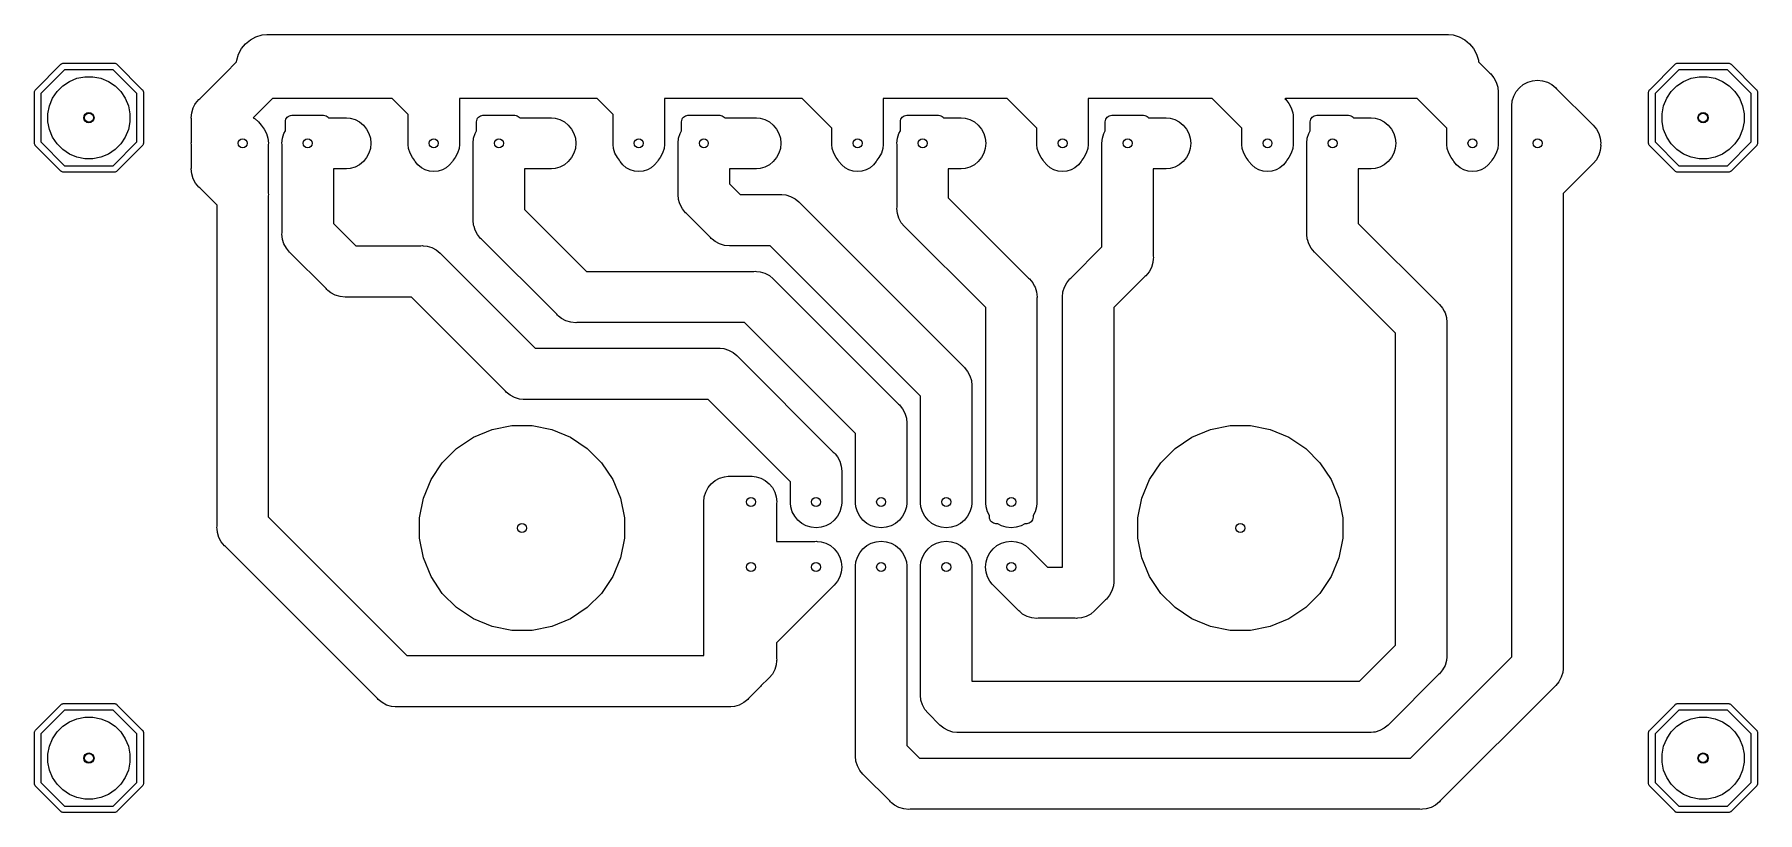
# Model space of a CAD drawing. Extents: x 124.9 to 192.1, y -88.1 to -57.8.
import ezdxf

# ---------------------------------------------------------------- set-up
doc = ezdxf.new("R2010")
doc.units = 0
doc.layers.add('BLACK', color=7, linetype='CONTINUOUS')

msp = doc.modelspace()

# ---------------------------------------------------------------- linework, layer by layer
at = {"layer": 'BLACK', "linetype": 'CONTINUOUS'}
for p, q in [((133.519, -57.8396), (133.755, -57.7681)), ((133.755, -57.7681), (133.939, -57.75)), ((133.939, -57.75), (180.061, -57.75)), ((180.061, -57.75), (180.245, -57.7681)), ((180.245, -57.7681), (180.481, -57.8396)), ((132.84, -58.5193), (132.956, -58.3022)), ((132.956, -58.3022), (133.112, -58.1118)), ((133.112, -58.1118), (133.302, -57.9556)), ((133.302, -57.9556), (133.519, -57.8396)), ((180.481, -57.8396), (180.698, -57.9556)), ((180.698, -57.9556), (180.888, -58.1118)), ((180.888, -58.1118), (181.044, -58.3022)), ((181.044, -58.3022), (181.16, -58.5193)), ((124.916, -59.9073), (125.907, -58.9159)), ((126.052, -59.125), (125.125, -60.0518)), ((125.907, -58.9159), (125.911, -58.9112)), ((125.911, -58.9112), (125.916, -58.9073)), ((125.916, -58.9073), (125.93, -58.8956)), ((125.916, -58.9073), (125.916, -58.9073)), ((125.93, -58.8956), (125.952, -58.884)), ((125.952, -58.884), (125.975, -58.8768)), ((125.975, -58.8768), (125.994, -58.875)), ((125.994, -58.875), (126, -58.8744)), ((125.994, -58.875), (125.994, -58.875)), ((126, -58.8744), (126.006, -58.875)), ((126.006, -58.875), (127.994, -58.875)), ((127.948, -59.125), (126.052, -59.125)), ((128.875, -60.0518), (127.948, -59.125)), ((127.994, -58.875), (128, -58.8744)), ((128, -58.8744), (128.006, -58.875)), ((128.006, -58.875), (128.006, -58.875)), ((128.006, -58.875), (128.025, -58.8768)), ((128.025, -58.8768), (128.048, -58.884)), ((128.048, -58.884), (128.07, -58.8956)), ((128.07, -58.8956), (128.089, -58.9112)), ((128.089, -58.9112), (128.093, -58.916)), ((128.093, -58.916), (129.084, -59.9073)), ((132.328, -59.2582), (132.761, -58.8246)), ((132.761, -58.8246), (132.768, -58.755)), ((132.768, -58.755), (132.84, -58.5193)), ((181.16, -58.5193), (181.232, -58.755)), ((181.232, -58.755), (181.239, -58.8246)), ((181.239, -58.8246), (181.672, -59.2582)), ((187.916, -59.9073), (188.907, -58.9159)), ((189.052, -59.125), (188.125, -60.0518)), ((188.907, -58.9159), (188.911, -58.9112)), ((188.911, -58.9112), (188.916, -58.9073)), ((188.916, -58.9073), (188.93, -58.8956)), ((188.916, -58.9073), (188.916, -58.9073)), ((188.93, -58.8956), (188.952, -58.884)), ((188.952, -58.884), (188.975, -58.8768)), ((188.975, -58.8768), (188.994, -58.875)), ((188.994, -58.875), (189, -58.8744)), ((188.994, -58.875), (188.994, -58.875)), ((189, -58.8744), (189.006, -58.875)), ((189.006, -58.875), (190.994, -58.875)), ((190.948, -59.125), (189.052, -59.125)), ((191.875, -60.0518), (190.948, -59.125)), ((190.994, -58.875), (191, -58.8744)), ((191, -58.8744), (191.006, -58.875)), ((191.006, -58.875), (191.006, -58.875)), ((191.006, -58.875), (191.025, -58.8768)), ((191.025, -58.8768), (191.048, -58.884)), ((191.048, -58.884), (191.07, -58.8956)), ((191.07, -58.8956), (191.089, -58.9112)), ((191.089, -58.9112), (191.093, -58.916)), ((191.093, -58.916), (192.084, -59.9073)), ((125.757, -59.9801), (125.98, -59.7572)), ((125.98, -59.7572), (126.242, -59.5821)), ((126.242, -59.5821), (126.533, -59.4615)), ((126.533, -59.4615), (126.842, -59.4)), ((126.842, -59.4), (127.158, -59.4)), ((127.158, -59.4), (127.467, -59.4615)), ((127.467, -59.4615), (127.758, -59.5821)), ((127.758, -59.5821), (128.02, -59.7572)), ((128.02, -59.7572), (128.243, -59.9801)), ((131.328, -60.2582), (132.328, -59.2582)), ((132.328, -59.2582), (132.328, -59.2582)), ((181.672, -59.2582), (181.711, -59.2895)), ((181.711, -59.2895), (181.742, -59.3276)), ((181.742, -59.3276), (181.835, -59.4417)), ((181.835, -59.4417), (181.928, -59.6155)), ((181.928, -59.6155), (181.986, -59.804)), ((181.986, -59.804), (182.005, -60)), ((182.705, -59.9817), (182.829, -59.8295)), ((182.829, -59.8295), (182.982, -59.7045)), ((182.982, -59.7045), (183.155, -59.6117)), ((183.155, -59.6117), (183.253, -59.5821)), ((183.253, -59.5821), (183.344, -59.5545)), ((183.344, -59.5545), (183.54, -59.5352)), ((183.54, -59.5352), (183.736, -59.5545)), ((183.736, -59.5545), (183.925, -59.6117)), ((183.925, -59.6117), (184.098, -59.7045)), ((184.098, -59.7045), (184.251, -59.8295)), ((184.251, -59.8295), (184.282, -59.8676)), ((188.757, -59.9801), (188.98, -59.7572)), ((188.98, -59.7572), (189.242, -59.5821)), ((189.242, -59.5821), (189.533, -59.4615)), ((189.533, -59.4615), (189.842, -59.4)), ((189.842, -59.4), (190.158, -59.4)), ((190.158, -59.4), (190.467, -59.4615)), ((190.467, -59.4615), (190.758, -59.5821)), ((190.758, -59.5821), (191.02, -59.7572)), ((191.02, -59.7572), (191.243, -59.9801)), ((124.874, -60), (124.875, -59.9939)), ((124.875, -60.0061), (124.874, -60)), ((124.875, -59.9939), (124.877, -59.9755)), ((124.875, -59.9939), (124.875, -59.9939)), ((124.875, -61.9939), (124.875, -60.0061)), ((124.877, -59.9755), (124.884, -59.9519)), ((124.884, -59.9519), (124.896, -59.9302)), ((124.896, -59.9302), (124.911, -59.9112)), ((124.911, -59.9112), (124.916, -59.9073)), ((125.125, -60.0518), (125.125, -61.9482)), ((125.461, -60.5333), (125.582, -60.2421)), ((125.582, -60.2421), (125.757, -59.9801)), ((128.243, -59.9801), (128.418, -60.2421)), ((128.418, -60.2421), (128.539, -60.5333)), ((128.875, -61.9482), (128.875, -60.0518)), ((129.084, -59.9073), (129.089, -59.9112)), ((129.089, -59.9112), (129.093, -59.9159)), ((129.093, -59.9159), (129.093, -59.9159)), ((129.093, -59.9159), (129.1, -59.9245)), ((129.1, -59.9245), (129.104, -59.9302)), ((129.104, -59.9302), (129.116, -59.9519)), ((129.116, -59.9519), (129.123, -59.9755)), ((129.123, -59.9755), (129.125, -59.9939)), ((129.125, -59.9939), (129.125, -59.9939)), ((129.125, -59.9939), (129.126, -60)), ((129.126, -60), (129.125, -60.0061)), ((129.125, -60.0061), (129.125, -61.9939)), ((131.072, -60.6155), (131.138, -60.4909)), ((131.138, -60.4909), (131.165, -60.4417)), ((131.165, -60.4417), (131.289, -60.2895)), ((131.289, -60.2895), (131.328, -60.2582)), ((134.164, -60.25), (133.742, -60.6724)), ((138.836, -60.25), (134.164, -60.25)), ((139.46, -60.8742), (138.836, -60.25)), ((146.836, -60.25), (141.46, -60.25)), ((141.46, -60.25), (141.46, -60.4109)), ((141.46, -60.4109), (141.465, -60.46)), ((141.465, -60.46), (141.46, -60.5091)), ((141.46, -60.5091), (141.46, -62.0491)), ((147.46, -60.8742), (146.836, -60.25)), ((154.836, -60.25), (149.46, -60.25)), ((149.46, -60.25), (149.46, -60.4109)), ((149.46, -60.4109), (149.465, -60.46)), ((149.465, -60.46), (149.46, -60.5091)), ((149.46, -60.5091), (149.46, -62.0491)), ((156, -61.4142), (154.836, -60.25)), ((162.836, -60.25), (158, -60.25)), ((158, -60.25), (158, -60.9509)), ((164, -61.4142), (162.836, -60.25)), ((170.836, -60.25), (166, -60.25)), ((166, -60.25), (166, -60.9509)), ((172, -61.4142), (170.836, -60.25)), ((173.703, -60.25), (173.673, -60.259)), ((173.673, -60.259), (173.711, -60.2895)), ((178.836, -60.25), (173.703, -60.25)), ((173.711, -60.2895), (173.835, -60.4417)), ((173.835, -60.4417), (173.928, -60.6155)), ((180, -61.4142), (178.836, -60.25)), ((182.005, -60), (182, -60.0491)), ((182, -60.0491), (182, -60.9509)), ((182.535, -60.54), (182.554, -60.344)), ((182.554, -60.344), (182.612, -60.1555)), ((182.612, -60.1555), (182.682, -60.0245)), ((182.682, -60.0245), (182.705, -59.9817)), ((184.282, -59.8676), (185.672, -61.2582)), ((187.874, -60), (187.877, -59.9755)), ((187.875, -60.0061), (187.874, -60)), ((187.875, -61.9939), (187.875, -60.0061)), ((187.877, -59.9755), (187.884, -59.9519)), ((187.884, -59.9519), (187.896, -59.9302)), ((187.896, -59.9302), (187.907, -59.9159)), ((187.907, -59.9159), (187.911, -59.9112)), ((187.907, -59.9159), (187.907, -59.9159)), ((187.911, -59.9112), (187.916, -59.9073)), ((188.125, -60.0518), (188.125, -61.9482)), ((188.461, -60.5333), (188.582, -60.2421)), ((188.582, -60.2421), (188.757, -59.9801)), ((191.243, -59.9801), (191.418, -60.2421)), ((191.418, -60.2421), (191.539, -60.5333)), ((191.875, -61.9482), (191.875, -60.0518)), ((192.084, -59.9073), (192.089, -59.9112)), ((192.089, -59.9112), (192.093, -59.9159)), ((192.093, -59.9159), (192.093, -59.9159)), ((192.093, -59.9159), (192.1, -59.9245)), ((192.1, -59.9245), (192.104, -59.9302)), ((192.104, -59.9302), (192.116, -59.9519)), ((192.116, -59.9519), (192.123, -59.9755)), ((192.123, -59.9755), (192.125, -59.9939)), ((192.125, -59.9939), (192.125, -59.9939)), ((192.125, -59.9939), (192.126, -60)), ((192.126, -60), (192.125, -60.0061)), ((192.125, -60.0061), (192.125, -61.9939)), ((125.4, -60.8424), (125.461, -60.5333)), ((125.4, -61.1576), (125.4, -60.8424)), ((125.461, -61.4667), (125.4, -61.1576)), ((128.539, -60.5333), (128.6, -60.8424)), ((128.6, -61.1576), (128.539, -61.4667)), ((128.6, -60.8424), (128.6, -61.1576)), ((130.995, -61), (131.014, -60.804)), ((131, -61.0491), (130.995, -61)), ((131, -61.9509), (131, -61.0491)), ((131.014, -60.804), (131.072, -60.6155)), ((133.742, -60.6724), (133.408, -61.0065)), ((133.408, -61.0065), (133.486, -61.0481)), ((133.486, -61.0481), (133.618, -61.1568)), ((133.618, -61.1568), (133.727, -61.2893)), ((133.742, -60.6724), (133.742, -60.6724)), ((134.67, -61.155), (134.675, -61.1062)), ((134.67, -61.5063), (134.67, -61.155)), ((134.675, -61.1062), (134.689, -61.0593)), ((134.689, -61.0593), (134.712, -61.0161)), ((134.712, -61.0161), (134.743, -60.9782)), ((134.743, -60.9782), (134.781, -60.9471)), ((134.781, -60.9471), (134.824, -60.924)), ((134.824, -60.924), (134.871, -60.9098)), ((134.871, -60.9098), (134.92, -60.905)), ((134.92, -60.905), (136.16, -60.905)), ((136.16, -60.905), (136.209, -60.9098)), ((136.209, -60.9098), (136.256, -60.924)), ((136.256, -60.924), (136.299, -60.9471)), ((136.299, -60.9471), (136.337, -60.9782)), ((136.337, -60.9782), (136.355, -61)), ((136.355, -61), (137.049, -61)), ((137.049, -61), (137.196, -61.0145)), ((137.196, -61.0145), (137.385, -61.0717)), ((137.385, -61.0717), (137.558, -61.1645)), ((137.558, -61.1645), (137.711, -61.2895)), ((139.46, -62.0491), (139.46, -60.8742)), ((142.13, -61.155), (142.135, -61.1062)), ((142.13, -61.5063), (142.13, -61.155)), ((142.135, -61.1062), (142.149, -61.0593)), ((142.149, -61.0593), (142.172, -61.0161)), ((142.172, -61.0161), (142.203, -60.9782)), ((142.203, -60.9782), (142.241, -60.9471)), ((142.241, -60.9471), (142.284, -60.924)), ((142.284, -60.924), (142.331, -60.9098)), ((142.331, -60.9098), (142.38, -60.905)), ((142.38, -60.905), (143.62, -60.905)), ((143.62, -60.905), (143.669, -60.9098)), ((143.669, -60.9098), (143.716, -60.924)), ((143.716, -60.924), (143.759, -60.9471)), ((143.759, -60.9471), (143.797, -60.9782)), ((143.797, -60.9782), (143.815, -61)), ((143.815, -61), (145.049, -61)), ((145.049, -61), (145.196, -61.0145)), ((145.196, -61.0145), (145.385, -61.0717)), ((145.385, -61.0717), (145.558, -61.1645)), ((145.558, -61.1645), (145.711, -61.2895)), ((147.46, -62.0491), (147.46, -60.8742)), ((150.13, -61.155), (150.135, -61.1062)), ((150.13, -61.5063), (150.13, -61.155)), ((150.135, -61.1062), (150.149, -61.0593)), ((150.149, -61.0593), (150.172, -61.0161)), ((150.172, -61.0161), (150.203, -60.9782)), ((150.203, -60.9782), (150.241, -60.9471)), ((150.241, -60.9471), (150.284, -60.924)), ((150.284, -60.924), (150.331, -60.9098)), ((150.331, -60.9098), (150.38, -60.905)), ((150.38, -60.905), (151.62, -60.905)), ((151.62, -60.905), (151.669, -60.9098)), ((151.669, -60.9098), (151.716, -60.924)), ((151.716, -60.924), (151.759, -60.9471)), ((151.759, -60.9471), (151.797, -60.9782)), ((151.797, -60.9782), (151.815, -61)), ((151.815, -61), (153.049, -61)), ((153.049, -61), (153.196, -61.0145)), ((153.196, -61.0145), (153.385, -61.0717)), ((153.385, -61.0717), (153.558, -61.1645)), ((153.558, -61.1645), (153.711, -61.2895)), ((158, -60.9509), (158.005, -61)), ((158.005, -61), (158, -61.0491)), ((158, -61.0491), (158, -62.0491)), ((158.67, -61.155), (158.675, -61.1062)), ((158.67, -61.5063), (158.67, -61.155)), ((158.675, -61.1062), (158.689, -61.0593)), ((158.689, -61.0593), (158.712, -61.0161)), ((158.712, -61.0161), (158.743, -60.9782)), ((158.743, -60.9782), (158.781, -60.9471)), ((158.781, -60.9471), (158.824, -60.924)), ((158.824, -60.924), (158.871, -60.9098)), ((158.871, -60.9098), (158.92, -60.905)), ((158.92, -60.905), (160.16, -60.905)), ((160.16, -60.905), (160.209, -60.9098)), ((160.209, -60.9098), (160.256, -60.924)), ((160.256, -60.924), (160.299, -60.9471)), ((160.299, -60.9471), (160.337, -60.9782)), ((160.337, -60.9782), (160.355, -61)), ((160.355, -61), (161.049, -61)), ((161.049, -61), (161.196, -61.0145)), ((161.196, -61.0145), (161.385, -61.0717)), ((161.385, -61.0717), (161.558, -61.1645)), ((161.558, -61.1645), (161.711, -61.2895)), ((166, -60.9509), (166.005, -61)), ((166.005, -61), (166, -61.0491)), ((166, -61.0491), (166, -62.0491)), ((166.67, -61.155), (166.675, -61.1062)), ((166.67, -61.5063), (166.67, -61.155)), ((166.675, -61.1062), (166.689, -61.0593)), ((166.689, -61.0593), (166.712, -61.0161)), ((166.712, -61.0161), (166.743, -60.9782)), ((166.743, -60.9782), (166.781, -60.9471)), ((166.781, -60.9471), (166.824, -60.924)), ((166.824, -60.924), (166.871, -60.9098)), ((166.871, -60.9098), (166.92, -60.905)), ((166.92, -60.905), (168.16, -60.905)), ((168.16, -60.905), (168.209, -60.9098)), ((168.209, -60.9098), (168.256, -60.924)), ((168.256, -60.924), (168.299, -60.9471)), ((168.299, -60.9471), (168.337, -60.9782)), ((168.337, -60.9782), (168.355, -61)), ((168.355, -61), (169.049, -61)), ((169.049, -61), (169.196, -61.0145)), ((169.196, -61.0145), (169.385, -61.0717)), ((169.385, -61.0717), (169.558, -61.1645)), ((169.558, -61.1645), (169.711, -61.2895)), ((173.928, -60.6155), (173.986, -60.804)), ((173.986, -60.804), (173.995, -60.905)), ((173.995, -60.905), (174.005, -61)), ((174.005, -61), (174, -61.0491)), ((174, -61.0491), (174, -62.0491)), ((174.67, -61.155), (174.675, -61.1062)), ((174.67, -61.5063), (174.67, -61.155)), ((174.675, -61.1062), (174.689, -61.0593)), ((174.689, -61.0593), (174.712, -61.0161)), ((174.712, -61.0161), (174.743, -60.9782)), ((174.743, -60.9782), (174.781, -60.9471)), ((174.781, -60.9471), (174.824, -60.924)), ((174.824, -60.924), (174.871, -60.9098)), ((174.871, -60.9098), (174.92, -60.905)), ((174.92, -60.905), (176.16, -60.905)), ((176.16, -60.905), (176.209, -60.9098)), ((176.209, -60.9098), (176.256, -60.924)), ((176.256, -60.924), (176.299, -60.9471)), ((176.299, -60.9471), (176.337, -60.9782)), ((176.337, -60.9782), (176.355, -61)), ((176.355, -61), (177.049, -61)), ((177.049, -61), (177.196, -61.0145)), ((177.196, -61.0145), (177.385, -61.0717)), ((177.385, -61.0717), (177.558, -61.1645)), ((177.558, -61.1645), (177.711, -61.2895)), ((182, -60.9509), (182.005, -61)), ((182.005, -61), (182, -61.0491)), ((182, -61.0491), (182, -62.0491)), ((182.54, -60.5891), (182.535, -60.54)), ((182.54, -61.9509), (182.54, -60.5891)), ((188.4, -60.8424), (188.461, -60.5333)), ((188.4, -61.1576), (188.4, -60.8424)), ((188.461, -61.4667), (188.4, -61.1576)), ((191.539, -60.5333), (191.6, -60.8424)), ((191.6, -61.1576), (191.539, -61.4667)), ((191.6, -60.8424), (191.6, -61.1576)), ((125.582, -61.7579), (125.461, -61.4667)), ((125.757, -62.0199), (125.582, -61.7579)), ((128.418, -61.7579), (128.243, -62.0199)), ((128.539, -61.4667), (128.418, -61.7579)), ((133.727, -61.2893), (133.758, -61.3469)), ((133.758, -61.3469), (133.835, -61.4417)), ((133.835, -61.4417), (133.928, -61.6155)), ((133.928, -61.6155), (133.986, -61.804)), ((133.986, -61.804), (134.005, -62)), ((134.535, -62), (134.554, -61.804)), ((134.554, -61.804), (134.612, -61.6155)), ((134.612, -61.6155), (134.67, -61.5063)), ((137.711, -61.2895), (137.835, -61.4417)), ((137.835, -61.4417), (137.928, -61.6155)), ((137.928, -61.6155), (137.986, -61.804)), ((137.986, -61.804), (138.005, -62)), ((141.995, -62), (142.014, -61.804)), ((142.014, -61.804), (142.072, -61.6155)), ((142.072, -61.6155), (142.13, -61.5063)), ((145.711, -61.2895), (145.835, -61.4417)), ((145.835, -61.4417), (145.928, -61.6155)), ((145.928, -61.6155), (145.986, -61.804)), ((145.986, -61.804), (146.005, -62)), ((149.995, -62), (150.014, -61.804)), ((150.014, -61.804), (150.072, -61.6155)), ((150.072, -61.6155), (150.13, -61.5063)), ((153.711, -61.2895), (153.835, -61.4417)), ((153.835, -61.4417), (153.928, -61.6155)), ((153.928, -61.6155), (153.986, -61.804)), ((153.986, -61.804), (154.005, -62)), ((156, -62.0491), (156, -61.4142)), ((158.535, -62), (158.554, -61.804)), ((158.554, -61.804), (158.612, -61.6155)), ((158.612, -61.6155), (158.67, -61.5063)), ((161.711, -61.2895), (161.835, -61.4417)), ((161.835, -61.4417), (161.928, -61.6155)), ((161.928, -61.6155), (161.986, -61.804)), ((161.986, -61.804), (162.005, -62)), ((164, -62.0491), (164, -61.4142)), ((166.535, -62), (166.554, -61.804)), ((166.554, -61.804), (166.612, -61.6155)), ((166.612, -61.6155), (166.67, -61.5063)), ((169.711, -61.2895), (169.835, -61.4417)), ((169.835, -61.4417), (169.928, -61.6155)), ((169.928, -61.6155), (169.986, -61.804)), ((169.986, -61.804), (170.005, -62)), ((172, -62.0491), (172, -61.4142)), ((174.535, -62), (174.554, -61.804)), ((174.554, -61.804), (174.612, -61.6155)), ((174.612, -61.6155), (174.67, -61.5063)), ((177.711, -61.2895), (177.835, -61.4417)), ((177.835, -61.4417), (177.928, -61.6155)), ((177.928, -61.6155), (177.986, -61.804)), ((177.986, -61.804), (178.005, -62)), ((180, -62.0491), (180, -61.4142)), ((185.672, -61.2582), (185.711, -61.2895)), ((185.711, -61.2895), (185.835, -61.4417)), ((185.835, -61.4417), (185.928, -61.6155)), ((185.928, -61.6155), (185.986, -61.804)), ((185.986, -61.804), (186.005, -62)), ((188.582, -61.7579), (188.461, -61.4667)), ((188.757, -62.0199), (188.582, -61.7579)), ((191.418, -61.7579), (191.243, -62.0199)), ((191.539, -61.4667), (191.418, -61.7579)), ((124.874, -62), (124.875, -61.9939)), ((124.877, -62.0245), (124.874, -62)), ((124.884, -62.0481), (124.877, -62.0245)), ((124.896, -62.0698), (124.884, -62.0481)), ((124.904, -62.08), (124.896, -62.0698)), ((124.911, -62.0888), (124.904, -62.08)), ((124.916, -62.0927), (124.911, -62.0888)), ((125.907, -63.0841), (124.916, -62.0927)), ((125.125, -61.9482), (126.052, -62.875)), ((125.98, -62.2428), (125.757, -62.0199)), ((126.242, -62.4179), (125.98, -62.2428)), ((126.533, -62.5385), (126.242, -62.4179)), ((126.842, -62.6), (126.533, -62.5385)), ((127.467, -62.5385), (127.158, -62.6)), ((127.758, -62.4179), (127.467, -62.5385)), ((128.02, -62.2428), (127.758, -62.4179)), ((127.948, -62.875), (128.875, -61.9482)), ((128.243, -62.0199), (128.02, -62.2428)), ((129.084, -62.0927), (128.093, -63.084)), ((129.089, -62.0888), (129.084, -62.0927)), ((129.093, -62.0841), (129.089, -62.0888)), ((129.104, -62.0698), (129.093, -62.0841)), ((129.093, -62.0841), (129.093, -62.0841)), ((129.115, -62.0491), (129.104, -62.0698)), ((129.116, -62.0481), (129.115, -62.0491)), ((129.123, -62.0245), (129.116, -62.0481)), ((129.125, -62.0061), (129.123, -62.0245)), ((129.125, -61.9939), (129.126, -62)), ((129.126, -62), (129.125, -62.0061)), ((129.125, -62.0061), (129.125, -62.0061)), ((130.995, -62), (131, -61.9509)), ((131, -62.0491), (130.995, -62)), ((131, -62.9509), (131, -62.0491)), ((134.005, -62), (134, -62.0491)), ((134, -62.0491), (134, -63.9509)), ((134.54, -62.0491), (134.535, -62)), ((134.54, -65.4909), (134.54, -62.0491)), ((137.928, -62.3845), (137.835, -62.5583)), ((137.986, -62.196), (137.928, -62.3845)), ((138.005, -62), (137.986, -62.196)), ((139.474, -62.196), (139.46, -62.0491)), ((139.532, -62.3845), (139.474, -62.196)), ((139.625, -62.5583), (139.532, -62.3845)), ((141.388, -62.3845), (141.295, -62.5583)), ((141.446, -62.196), (141.388, -62.3845)), ((141.46, -62.0491), (141.446, -62.196)), ((142, -62.0491), (141.995, -62)), ((142, -64.9509), (142, -62.0491)), ((145.928, -62.3845), (145.835, -62.5583)), ((145.986, -62.196), (145.928, -62.3845)), ((146.005, -62), (145.986, -62.196)), ((147.474, -62.196), (147.46, -62.0491)), ((147.532, -62.3845), (147.474, -62.196)), ((147.625, -62.5583), (147.532, -62.3845)), ((149.388, -62.3845), (149.295, -62.5583)), ((149.446, -62.196), (149.388, -62.3845)), ((149.46, -62.0491), (149.446, -62.196)), ((150, -62.0491), (149.995, -62)), ((150, -63.9509), (150, -62.0491)), ((153.928, -62.3845), (153.835, -62.5583)), ((153.986, -62.196), (153.928, -62.3845)), ((154.005, -62), (153.986, -62.196)), ((156.014, -62.196), (156, -62.0491)), ((156.072, -62.3845), (156.014, -62.196)), ((156.165, -62.5583), (156.072, -62.3845)), ((157.928, -62.3845), (157.835, -62.5583)), ((157.986, -62.196), (157.928, -62.3845)), ((158, -62.0491), (157.986, -62.196)), ((158.54, -62.0491), (158.535, -62)), ((158.54, -64.4909), (158.54, -62.0491)), ((161.928, -62.3845), (161.835, -62.5583)), ((161.986, -62.196), (161.928, -62.3845)), ((162.005, -62), (161.986, -62.196)), ((164.014, -62.196), (164, -62.0491)), ((164.072, -62.3845), (164.014, -62.196)), ((164.165, -62.5583), (164.072, -62.3845)), ((165.928, -62.3845), (165.835, -62.5583)), ((165.986, -62.196), (165.928, -62.3845)), ((166, -62.0491), (165.986, -62.196)), ((166.54, -62.0491), (166.535, -62)), ((166.54, -66.0458), (166.54, -62.0491)), ((169.928, -62.3845), (169.835, -62.5583)), ((169.986, -62.196), (169.928, -62.3845)), ((170.005, -62), (169.986, -62.196)), ((172.014, -62.196), (172, -62.0491)), ((172.072, -62.3845), (172.014, -62.196)), ((172.165, -62.5583), (172.072, -62.3845)), ((173.928, -62.3845), (173.835, -62.5583)), ((173.986, -62.196), (173.928, -62.3845)), ((174, -62.0491), (173.986, -62.196)), ((174.54, -62.0491), (174.535, -62)), ((174.54, -65.4909), (174.54, -62.0491)), ((177.928, -62.3845), (177.835, -62.5583)), ((177.986, -62.196), (177.928, -62.3845)), ((178.005, -62), (177.986, -62.196)), ((180.014, -62.196), (180, -62.0491)), ((180.072, -62.3845), (180.014, -62.196)), ((180.165, -62.5583), (180.072, -62.3845)), ((181.928, -62.3845), (181.835, -62.5583)), ((181.986, -62.196), (181.928, -62.3845)), ((182, -62.0491), (181.986, -62.196)), ((182.535, -62), (182.54, -61.9509)), ((182.54, -62.0491), (182.535, -62)), ((182.54, -63.4909), (182.54, -62.0491)), ((185.928, -62.4645), (185.878, -62.5595)), ((185.986, -62.276), (185.928, -62.4645)), ((186.005, -62.08), (185.986, -62.276)), ((186.005, -62), (186.001, -62.04)), ((186.001, -62.04), (186.005, -62.08)), ((187.874, -62), (187.875, -61.9939)), ((187.875, -62.0061), (187.874, -62)), ((187.877, -62.0245), (187.875, -62.0061)), ((187.875, -62.0061), (187.875, -62.0061)), ((187.884, -62.0481), (187.877, -62.0245)), ((187.896, -62.0698), (187.884, -62.0481)), ((187.911, -62.0888), (187.896, -62.0698)), ((187.916, -62.0927), (187.911, -62.0888)), ((188.907, -63.0841), (187.916, -62.0927)), ((188.125, -61.9482), (189.052, -62.875)), ((188.98, -62.2428), (188.757, -62.0199)), ((189.242, -62.4179), (188.98, -62.2428)), ((189.533, -62.5385), (189.242, -62.4179)), ((189.842, -62.6), (189.533, -62.5385)), ((190.467, -62.5385), (190.158, -62.6)), ((190.758, -62.4179), (190.467, -62.5385)), ((191.02, -62.2428), (190.758, -62.4179)), ((190.948, -62.875), (191.875, -61.9482)), ((191.243, -62.0199), (191.02, -62.2428)), ((192.084, -62.0927), (191.093, -63.084)), ((192.089, -62.0888), (192.084, -62.0927)), ((192.093, -62.0841), (192.089, -62.0888)), ((192.104, -62.0698), (192.093, -62.0841)), ((192.093, -62.0841), (192.093, -62.0841)), ((192.115, -62.0491), (192.104, -62.0698)), ((192.116, -62.0481), (192.115, -62.0491)), ((192.123, -62.0245), (192.116, -62.0481)), ((192.125, -62.0061), (192.123, -62.0245)), ((192.125, -61.9939), (192.126, -62)), ((192.126, -62), (192.125, -62.0061)), ((192.125, -62.0061), (192.125, -62.0061)), ((125.911, -63.0888), (125.907, -63.0841)), ((125.916, -63.0927), (125.911, -63.0888)), ((125.924, -63.0992), (125.916, -63.0927)), ((125.916, -63.0927), (125.916, -63.0927)), ((125.93, -63.1044), (125.924, -63.0992)), ((125.952, -63.116), (125.93, -63.1044)), ((125.975, -63.1232), (125.952, -63.116)), ((125.994, -63.125), (125.975, -63.1232)), ((126, -63.1256), (125.994, -63.125)), ((125.994, -63.125), (125.994, -63.125)), ((126.006, -63.125), (126, -63.1256)), ((127.994, -63.125), (126.006, -63.125)), ((126.052, -62.875), (127.948, -62.875)), ((127.158, -62.6), (126.842, -62.6)), ((128, -63.1256), (127.994, -63.125)), ((128.006, -63.125), (128, -63.1256)), ((128.025, -63.1232), (128.006, -63.125)), ((128.006, -63.125), (128.006, -63.125)), ((128.048, -63.116), (128.025, -63.1232)), ((128.07, -63.1044), (128.048, -63.116)), ((128.089, -63.0888), (128.07, -63.1044)), ((128.093, -63.084), (128.089, -63.0888)), ((130.995, -63), (131, -62.9509)), ((131.014, -63.196), (130.995, -63)), ((131.072, -63.3845), (131.014, -63.196)), ((137.049, -63), (136.54, -63)), ((136.54, -63), (136.54, -65.1258)), ((137.196, -62.9855), (137.049, -63)), ((137.385, -62.9283), (137.196, -62.9855)), ((137.558, -62.8355), (137.385, -62.9283)), ((137.711, -62.7105), (137.558, -62.8355)), ((137.835, -62.5583), (137.711, -62.7105)), ((139.702, -62.6531), (139.625, -62.5583)), ((139.733, -62.7107), (139.702, -62.6531)), ((139.842, -62.8432), (139.733, -62.7107)), ((139.974, -62.9519), (139.842, -62.8432)), ((140.125, -63.0327), (139.974, -62.9519)), ((140.289, -63.0824), (140.125, -63.0327)), ((140.46, -63.0992), (140.289, -63.0824)), ((140.631, -63.0824), (140.46, -63.0992)), ((140.795, -63.0327), (140.631, -63.0824)), ((140.946, -62.9519), (140.795, -63.0327)), ((141.078, -62.8432), (140.946, -62.9519)), ((141.187, -62.7107), (141.078, -62.8432)), ((141.218, -62.6531), (141.187, -62.7107)), ((141.295, -62.5583), (141.218, -62.6531)), ((145.049, -63), (144, -63)), ((144, -63), (144, -64.5858)), ((145.196, -62.9855), (145.049, -63)), ((145.385, -62.9283), (145.196, -62.9855)), ((145.558, -62.8355), (145.385, -62.9283)), ((145.711, -62.7105), (145.558, -62.8355)), ((145.835, -62.5583), (145.711, -62.7105)), ((147.702, -62.6531), (147.625, -62.5583)), ((147.733, -62.7107), (147.702, -62.6531)), ((147.842, -62.8432), (147.733, -62.7107)), ((147.974, -62.9519), (147.842, -62.8432)), ((148.125, -63.0327), (147.974, -62.9519)), ((148.289, -63.0824), (148.125, -63.0327)), ((148.46, -63.0992), (148.289, -63.0824)), ((148.631, -63.0824), (148.46, -63.0992)), ((148.795, -63.0327), (148.631, -63.0824)), ((148.946, -62.9519), (148.795, -63.0327)), ((149.078, -62.8432), (148.946, -62.9519)), ((149.187, -62.7107), (149.078, -62.8432)), ((149.218, -62.6531), (149.187, -62.7107)), ((149.295, -62.5583), (149.218, -62.6531)), ((153.049, -63), (152, -63)), ((152, -63), (152, -63.5858)), ((153.196, -62.9855), (153.049, -63)), ((153.385, -62.9283), (153.196, -62.9855)), ((153.558, -62.8355), (153.385, -62.9283)), ((153.711, -62.7105), (153.558, -62.8355)), ((153.835, -62.5583), (153.711, -62.7105)), ((156.242, -62.6531), (156.165, -62.5583)), ((156.273, -62.7107), (156.242, -62.6531)), ((156.382, -62.8432), (156.273, -62.7107)), ((156.514, -62.9519), (156.382, -62.8432)), ((156.665, -63.0327), (156.514, -62.9519)), ((156.829, -63.0824), (156.665, -63.0327)), ((157, -63.0992), (156.829, -63.0824)), ((157.171, -63.0824), (157, -63.0992)), ((157.335, -63.0327), (157.171, -63.0824)), ((157.486, -62.9519), (157.335, -63.0327)), ((157.618, -62.8432), (157.486, -62.9519)), ((157.727, -62.7107), (157.618, -62.8432)), ((157.758, -62.6531), (157.727, -62.7107)), ((157.835, -62.5583), (157.758, -62.6531)), ((161.049, -63), (160.54, -63)), ((160.54, -63), (160.54, -64.1258)), ((161.196, -62.9855), (161.049, -63)), ((161.385, -62.9283), (161.196, -62.9855)), ((161.558, -62.8355), (161.385, -62.9283)), ((161.711, -62.7105), (161.558, -62.8355)), ((161.835, -62.5583), (161.711, -62.7105)), ((164.242, -62.6531), (164.165, -62.5583)), ((164.273, -62.7107), (164.242, -62.6531)), ((164.382, -62.8432), (164.273, -62.7107)), ((164.514, -62.9519), (164.382, -62.8432)), ((164.665, -63.0327), (164.514, -62.9519)), ((164.829, -63.0824), (164.665, -63.0327)), ((165, -63.0992), (164.829, -63.0824)), ((165.171, -63.0824), (165, -63.0992)), ((165.335, -63.0327), (165.171, -63.0824)), ((165.486, -62.9519), (165.335, -63.0327)), ((165.618, -62.8432), (165.486, -62.9519)), ((165.727, -62.7107), (165.618, -62.8432)), ((165.758, -62.6531), (165.727, -62.7107)), ((165.835, -62.5583), (165.758, -62.6531)), ((169.049, -63), (168.54, -63)), ((168.54, -63), (168.54, -66.4109)), ((169.196, -62.9855), (169.049, -63)), ((169.385, -62.9283), (169.196, -62.9855)), ((169.558, -62.8355), (169.385, -62.9283)), ((169.711, -62.7105), (169.558, -62.8355)), ((169.835, -62.5583), (169.711, -62.7105)), ((172.242, -62.6531), (172.165, -62.5583)), ((172.273, -62.7107), (172.242, -62.6531)), ((172.382, -62.8432), (172.273, -62.7107)), ((172.514, -62.9519), (172.382, -62.8432)), ((172.665, -63.0327), (172.514, -62.9519)), ((172.829, -63.0824), (172.665, -63.0327)), ((173, -63.0992), (172.829, -63.0824)), ((173.171, -63.0824), (173, -63.0992)), ((173.335, -63.0327), (173.171, -63.0824)), ((173.486, -62.9519), (173.335, -63.0327)), ((173.618, -62.8432), (173.486, -62.9519)), ((173.727, -62.7107), (173.618, -62.8432)), ((173.758, -62.6531), (173.727, -62.7107)), ((173.835, -62.5583), (173.758, -62.6531)), ((177.049, -63), (176.54, -63)), ((176.54, -63), (176.54, -65.1258)), ((177.196, -62.9855), (177.049, -63)), ((177.385, -62.9283), (177.196, -62.9855)), ((177.558, -62.8355), (177.385, -62.9283)), ((177.711, -62.7105), (177.558, -62.8355)), ((177.835, -62.5583), (177.711, -62.7105)), ((180.242, -62.6531), (180.165, -62.5583)), ((180.273, -62.7107), (180.242, -62.6531)), ((180.382, -62.8432), (180.273, -62.7107)), ((180.514, -62.9519), (180.382, -62.8432)), ((180.665, -63.0327), (180.514, -62.9519)), ((180.829, -63.0824), (180.665, -63.0327)), ((181, -63.0992), (180.829, -63.0824)), ((181.171, -63.0824), (181, -63.0992)), ((181.335, -63.0327), (181.171, -63.0824)), ((181.486, -62.9519), (181.335, -63.0327)), ((181.618, -62.8432), (181.486, -62.9519)), ((181.727, -62.7107), (181.618, -62.8432)), ((181.758, -62.6531), (181.727, -62.7107)), ((181.835, -62.5583), (181.758, -62.6531)), ((185.672, -62.8218), (184.54, -63.9542)), ((185.711, -62.7905), (185.672, -62.8218)), ((185.835, -62.6383), (185.711, -62.7905)), ((185.878, -62.5595), (185.835, -62.6383)), ((188.911, -63.0888), (188.907, -63.0841)), ((188.916, -63.0927), (188.911, -63.0888)), ((188.924, -63.0992), (188.916, -63.0927)), ((188.916, -63.0927), (188.916, -63.0927)), ((188.93, -63.1044), (188.924, -63.0992)), ((188.952, -63.116), (188.93, -63.1044)), ((188.975, -63.1232), (188.952, -63.116)), ((188.994, -63.125), (188.975, -63.1232)), ((189, -63.1256), (188.994, -63.125)), ((188.994, -63.125), (188.994, -63.125)), ((189.006, -63.125), (189, -63.1256)), ((190.994, -63.125), (189.006, -63.125)), ((189.052, -62.875), (190.948, -62.875)), ((190.158, -62.6), (189.842, -62.6)), ((191, -63.1256), (190.994, -63.125)), ((191.006, -63.125), (191, -63.1256)), ((191.025, -63.1232), (191.006, -63.125)), ((191.006, -63.125), (191.006, -63.125)), ((191.048, -63.116), (191.025, -63.1232)), ((191.07, -63.1044), (191.048, -63.116)), ((191.089, -63.0888), (191.07, -63.1044)), ((191.093, -63.084), (191.089, -63.0888)), ((131.165, -63.5583), (131.072, -63.3845)), ((131.072, -63.3845), (131.072, -63.3845)), ((131.289, -63.7105), (131.165, -63.5583)), ((131.328, -63.7418), (131.289, -63.7105)), ((132, -64.4142), (131.328, -63.7418)), ((152, -63.5858), (152.414, -64)), ((182.535, -63.54), (182.54, -63.4909)), ((182.54, -63.5891), (182.535, -63.54)), ((182.54, -82.0458), (182.54, -63.5891)), ((132, -76.9509), (132, -64.4142)), ((134, -63.9509), (134.005, -64)), ((134.005, -64), (134, -64.0491)), ((134, -64.0491), (134, -76.5858)), ((149.995, -64), (150, -63.9509)), ((150.014, -64.196), (149.995, -64)), ((150.054, -64.3276), (150.014, -64.196)), ((150.072, -64.3845), (150.054, -64.3276)), ((150.165, -64.5583), (150.072, -64.3845)), ((150.289, -64.7105), (150.165, -64.5583)), ((152.414, -64), (153.951, -64)), ((153.951, -64), (154, -63.9952)), ((154, -63.9952), (154.049, -64)), ((154.049, -64), (154.196, -64.0145)), ((154.196, -64.0145), (154.385, -64.0717)), ((154.385, -64.0717), (154.558, -64.1645)), ((154.558, -64.1645), (154.711, -64.2895)), ((154.711, -64.2895), (154.742, -64.3276)), ((154.742, -64.3276), (161.132, -70.7182)), ((158.535, -64.54), (158.54, -64.4909)), ((158.554, -64.736), (158.535, -64.54)), ((160.54, -64.1258), (163.672, -67.2582)), ((184.54, -63.9542), (184.54, -82.4109)), ((136.54, -65.1258), (137.414, -66)), ((141.995, -65), (142, -64.9509)), ((142.014, -65.196), (141.995, -65)), ((142.031, -65.2505), (142.014, -65.196)), ((144, -64.5858), (146.414, -67)), ((150.328, -64.7418), (150.289, -64.7105)), ((151.258, -65.6724), (150.328, -64.7418)), ((158.585, -64.8355), (158.554, -64.736)), ((158.612, -64.9245), (158.585, -64.8355)), ((158.705, -65.0983), (158.612, -64.9245)), ((158.829, -65.2505), (158.705, -65.0983)), ((176.54, -65.1258), (179.672, -68.2582)), ((134.535, -65.54), (134.54, -65.4909)), ((134.554, -65.736), (134.535, -65.54)), ((134.559, -65.7495), (134.554, -65.736)), ((134.612, -65.9245), (134.559, -65.7495)), ((142.072, -65.3845), (142.031, -65.2505)), ((142.165, -65.5583), (142.072, -65.3845)), ((142.289, -65.7105), (142.165, -65.5583)), ((142.328, -65.7418), (142.289, -65.7105)), ((145.258, -68.6724), (142.328, -65.7418)), ((151.289, -65.7105), (151.258, -65.6724)), ((151.328, -65.7418), (151.289, -65.7105)), ((151.442, -65.8355), (151.328, -65.7418)), ((151.615, -65.9283), (151.442, -65.8355)), ((158.868, -65.2818), (158.829, -65.2505)), ((162, -68.4142), (158.868, -65.2818)), ((174.535, -65.54), (174.54, -65.4909)), ((174.554, -65.736), (174.535, -65.54)), ((174.559, -65.7495), (174.554, -65.736)), ((174.612, -65.9245), (174.559, -65.7495)), ((134.705, -66.0983), (134.612, -65.9245)), ((134.829, -66.2505), (134.705, -66.0983)), ((134.868, -66.2818), (134.829, -66.2505)), ((136.258, -67.6724), (134.868, -66.2818)), ((137.414, -66), (139.951, -66)), ((139.951, -66), (140, -65.9952)), ((140, -65.9952), (140.049, -66)), ((140.049, -66), (140.196, -66.0145)), ((140.196, -66.0145), (140.385, -66.0717)), ((140.385, -66.0717), (140.558, -66.1645)), ((140.558, -66.1645), (140.711, -66.2895)), ((140.711, -66.2895), (140.742, -66.3276)), ((140.742, -66.3276), (144.414, -70)), ((151.804, -65.9855), (151.615, -65.9283)), ((152, -66.0048), (151.804, -65.9855)), ((152.049, -66), (152, -66.0048)), ((153.586, -66), (152.049, -66)), ((159.46, -71.8742), (153.586, -66)), ((165.328, -67.2582), (166.54, -66.0458)), ((168.54, -66.5091), (168.526, -66.656)), ((168.54, -66.4109), (168.545, -66.46)), ((168.545, -66.46), (168.54, -66.5091)), ((174.705, -66.0983), (174.612, -65.9245)), ((174.829, -66.2505), (174.705, -66.0983)), ((174.868, -66.2818), (174.829, -66.2505)), ((178, -69.4142), (174.868, -66.2818)), ((146.414, -67), (152.951, -67)), ((152.951, -67), (153, -66.9952)), ((153, -66.9952), (153.049, -67)), ((153.049, -67), (153.196, -67.0145)), ((153.196, -67.0145), (153.385, -67.0717)), ((153.385, -67.0717), (153.558, -67.1645)), ((153.558, -67.1645), (153.711, -67.2895)), ((168.212, -67.2018), (167, -68.4142)), ((168.251, -67.1705), (168.212, -67.2018)), ((168.375, -67.0183), (168.251, -67.1705)), ((168.468, -66.8445), (168.375, -67.0183)), ((168.526, -66.656), (168.468, -66.8445)), ((136.289, -67.7105), (136.258, -67.6724)), ((136.328, -67.7418), (136.289, -67.7105)), ((136.442, -67.8355), (136.328, -67.7418)), ((136.615, -67.9283), (136.442, -67.8355)), ((153.711, -67.2895), (153.742, -67.3276)), ((153.742, -67.3276), (158.592, -72.1782)), ((163.672, -67.2582), (163.711, -67.2895)), ((163.711, -67.2895), (163.835, -67.4417)), ((163.835, -67.4417), (163.898, -67.5583)), ((163.898, -67.5583), (163.928, -67.6155)), ((163.928, -67.6155), (163.986, -67.804)), ((163.986, -67.804), (164.005, -68)), ((164.995, -68), (165.014, -67.804)), ((165.014, -67.804), (165.072, -67.6155)), ((165.072, -67.6155), (165.165, -67.4417)), ((165.072, -67.6155), (165.072, -67.6155)), ((165.165, -67.4417), (165.289, -67.2895)), ((165.289, -67.2895), (165.328, -67.2582)), ((136.804, -67.9855), (136.615, -67.9283)), ((137, -68.0048), (136.804, -67.9855)), ((137.049, -68), (137, -68.0048)), ((139.586, -68), (137.049, -68)), ((143.258, -71.6724), (139.586, -68)), ((162, -76.0491), (162, -68.4142)), ((164.005, -68), (164, -68.0491)), ((164, -68.0491), (164, -76.0491)), ((165, -68.0491), (164.995, -68)), ((165, -78.54), (165, -68.0491)), ((167, -68.4142), (167, -79.0309)), ((179.672, -68.2582), (179.711, -68.2895)), ((179.711, -68.2895), (179.835, -68.4417)), ((179.835, -68.4417), (179.898, -68.5583)), ((179.898, -68.5583), (179.928, -68.6155)), ((145.289, -68.7105), (145.258, -68.6724)), ((145.328, -68.7418), (145.289, -68.7105)), ((145.442, -68.8355), (145.328, -68.7418)), ((145.328, -68.7418), (145.328, -68.7418)), ((145.615, -68.9283), (145.442, -68.8355)), ((145.804, -68.9855), (145.615, -68.9283)), ((146, -69.0048), (145.804, -68.9855)), ((146.049, -69), (146, -69.0048)), ((152.586, -69), (146.049, -69)), ((156.92, -73.3342), (152.586, -69)), ((179.928, -68.6155), (179.986, -68.804)), ((179.986, -68.804), (180.005, -69)), ((180.005, -69), (180, -69.0491)), ((180, -69.0491), (180, -81.9509)), ((178, -81.5858), (178, -69.4142)), ((144.414, -70), (151.533, -70)), ((151.533, -70), (151.582, -69.9952)), ((151.582, -69.9952), (151.631, -70)), ((151.631, -70), (151.778, -70.0145)), ((151.778, -70.0145), (151.967, -70.0717)), ((151.967, -70.0717), (152.14, -70.1645)), ((152.14, -70.1645), (152.293, -70.2895)), ((152.293, -70.2895), (152.324, -70.3276)), ((152.324, -70.3276), (156.052, -74.0561)), ((161.132, -70.7182), (161.171, -70.7495)), ((161.171, -70.7495), (161.202, -70.7876)), ((161.202, -70.7876), (161.295, -70.9017)), ((161.295, -70.9017), (161.388, -71.0755)), ((161.388, -71.0755), (161.446, -71.264)), ((161.446, -71.264), (161.465, -71.46)), ((143.289, -71.7105), (143.258, -71.6724)), ((143.442, -71.8355), (143.289, -71.7105)), ((143.615, -71.9283), (143.442, -71.8355)), ((143.804, -71.9855), (143.615, -71.9283)), ((159.46, -76.0491), (159.46, -71.8742)), ((161.465, -71.46), (161.46, -71.5091)), ((161.46, -71.5091), (161.46, -76.0491)), ((143.951, -72), (143.804, -71.9855)), ((144, -72.0048), (143.951, -72)), ((143.951, -72), (143.951, -72)), ((144.049, -72), (144, -72.0048)), ((151.168, -72), (144.049, -72)), ((154.38, -75.2121), (151.168, -72)), ((158.592, -72.1782), (158.631, -72.2095)), ((158.631, -72.2095), (158.662, -72.2476)), ((158.662, -72.2476), (158.755, -72.3617)), ((158.755, -72.3617), (158.848, -72.5355)), ((158.848, -72.5355), (158.906, -72.724)), ((142.005, -73.4752), (142.733, -73.1737)), ((142.733, -73.1737), (143.506, -73.02)), ((143.506, -73.02), (144.294, -73.02)), ((144.294, -73.02), (145.067, -73.1737)), ((145.067, -73.1737), (145.795, -73.4752)), ((158.906, -72.724), (158.925, -72.92)), ((158.925, -72.92), (158.92, -72.9691)), ((158.92, -72.9691), (158.92, -76.0491)), ((170.045, -73.4752), (170.773, -73.1737)), ((170.773, -73.1737), (171.546, -73.02)), ((171.546, -73.02), (172.334, -73.02)), ((172.334, -73.02), (173.107, -73.1737)), ((173.107, -73.1737), (173.835, -73.4752)), ((140.793, -74.4701), (141.35, -73.913)), ((141.35, -73.913), (142.005, -73.4752)), ((145.795, -73.4752), (146.45, -73.913)), ((146.45, -73.913), (147.007, -74.4701)), ((156.92, -76.0491), (156.92, -73.3342)), ((168.833, -74.4701), (169.39, -73.913)), ((169.39, -73.913), (170.045, -73.4752)), ((173.835, -73.4752), (174.49, -73.913)), ((174.49, -73.913), (175.047, -74.4701)), ((140.355, -75.1253), (140.793, -74.4701)), ((147.007, -74.4701), (147.445, -75.1253)), ((156.052, -74.0561), (156.091, -74.0874)), ((156.091, -74.0874), (156.122, -74.1255)), ((156.122, -74.1255), (156.215, -74.2397)), ((156.215, -74.2397), (156.308, -74.4134)), ((156.308, -74.4134), (156.366, -74.6019)), ((156.366, -74.6019), (156.385, -74.7979)), ((168.395, -75.1253), (168.833, -74.4701)), ((175.047, -74.4701), (175.485, -75.1253)), ((140.054, -75.8532), (140.355, -75.1253)), ((147.445, -75.1253), (147.746, -75.8532)), ((151.165, -75.4417), (151.289, -75.2895)), ((151.289, -75.2895), (151.442, -75.1645)), ((151.442, -75.1645), (151.615, -75.0717)), ((151.615, -75.0717), (151.804, -75.0145)), ((151.804, -75.0145), (151.951, -75)), ((151.951, -75), (152, -74.9952)), ((152, -74.9952), (152.049, -75)), ((152.049, -75), (152.791, -75)), ((152.791, -75), (152.84, -74.9952)), ((152.84, -74.9952), (152.889, -75)), ((152.889, -75), (153.036, -75.0145)), ((153.036, -75.0145), (153.225, -75.0717)), ((153.225, -75.0717), (153.398, -75.1645)), ((153.398, -75.1645), (153.551, -75.2895)), ((153.551, -75.2895), (153.675, -75.4417)), ((154.38, -76.0491), (154.38, -75.2121)), ((156.385, -74.7979), (156.38, -74.847)), ((156.38, -74.847), (156.38, -76.0491)), ((168.094, -75.8532), (168.395, -75.1253)), ((175.485, -75.1253), (175.786, -75.8532)), ((139.9, -76.626), (140.054, -75.8532)), ((147.746, -75.8532), (147.9, -76.626)), ((150.995, -76), (151.014, -75.804)), ((151.014, -75.804), (151.072, -75.6155)), ((151.072, -75.6155), (151.165, -75.4417)), ((153.675, -75.4417), (153.768, -75.6155)), ((153.768, -75.6155), (153.826, -75.804)), ((153.826, -75.804), (153.845, -76)), ((167.94, -76.626), (168.094, -75.8532)), ((175.786, -75.8532), (175.94, -76.626)), ((134, -76.5858), (139.414, -82)), ((139.9, -77.414), (139.9, -76.626)), ((147.9, -76.626), (147.9, -77.414)), ((151, -76.0491), (150.995, -76)), ((151, -81.9509), (151, -76.0491)), ((153.845, -76), (153.84, -76.0491)), ((153.84, -76.0491), (153.84, -77.54)), ((154.394, -76.196), (154.38, -76.0491)), ((154.452, -76.3845), (154.394, -76.196)), ((154.545, -76.5583), (154.452, -76.3845)), ((154.669, -76.7105), (154.545, -76.5583)), ((156.215, -76.5583), (156.091, -76.7105)), ((156.308, -76.3845), (156.215, -76.5583)), ((156.366, -76.196), (156.308, -76.3845)), ((156.38, -76.0491), (156.366, -76.196)), ((156.934, -76.196), (156.92, -76.0491)), ((156.992, -76.3845), (156.934, -76.196)), ((157.085, -76.5583), (156.992, -76.3845)), ((157.209, -76.7105), (157.085, -76.5583)), ((158.755, -76.5583), (158.631, -76.7105)), ((158.848, -76.3845), (158.755, -76.5583)), ((158.906, -76.196), (158.848, -76.3845)), ((158.92, -76.0491), (158.906, -76.196)), ((159.474, -76.196), (159.46, -76.0491)), ((159.532, -76.3845), (159.474, -76.196)), ((159.625, -76.5583), (159.532, -76.3845)), ((159.749, -76.7105), (159.625, -76.5583)), ((161.295, -76.5583), (161.171, -76.7105)), ((161.388, -76.3845), (161.295, -76.5583)), ((161.446, -76.196), (161.388, -76.3845)), ((161.46, -76.0491), (161.446, -76.196)), ((162.014, -76.196), (162, -76.0491)), ((162.072, -76.3845), (162.014, -76.196)), ((162.15, -76.5311), (162.072, -76.3845)), ((162.15, -76.6), (162.15, -76.5311)), ((162.155, -76.6488), (162.15, -76.6)), ((162.169, -76.6957), (162.155, -76.6488)), ((163.845, -76.6488), (163.831, -76.6957)), ((163.85, -76.6), (163.845, -76.6488)), ((163.928, -76.3845), (163.85, -76.5311)), ((163.85, -76.5311), (163.85, -76.6)), ((163.986, -76.196), (163.928, -76.3845)), ((164, -76.0491), (163.986, -76.196)), ((167.94, -77.414), (167.94, -76.626)), ((175.94, -76.626), (175.94, -77.414)), ((131.995, -77), (132, -76.9509)), ((132, -77.0491), (131.995, -77)), ((132.014, -77.196), (132, -77.0491)), ((132.072, -77.3845), (132.014, -77.196)), ((154.822, -76.8355), (154.669, -76.7105)), ((154.995, -76.9283), (154.822, -76.8355)), ((155.184, -76.9855), (154.995, -76.9283)), ((155.38, -77.0048), (155.184, -76.9855)), ((155.576, -76.9855), (155.38, -77.0048)), ((155.765, -76.9283), (155.576, -76.9855)), ((155.938, -76.8355), (155.765, -76.9283)), ((156.091, -76.7105), (155.938, -76.8355)), ((157.362, -76.8355), (157.209, -76.7105)), ((157.535, -76.9283), (157.362, -76.8355)), ((157.724, -76.9855), (157.535, -76.9283)), ((157.92, -77.0048), (157.724, -76.9855)), ((158.116, -76.9855), (157.92, -77.0048)), ((158.305, -76.9283), (158.116, -76.9855)), ((158.478, -76.8355), (158.305, -76.9283)), ((158.631, -76.7105), (158.478, -76.8355)), ((159.902, -76.8355), (159.749, -76.7105)), ((160.075, -76.9283), (159.902, -76.8355)), ((160.264, -76.9855), (160.075, -76.9283)), ((160.46, -77.0048), (160.264, -76.9855)), ((160.656, -76.9855), (160.46, -77.0048)), ((160.845, -76.9283), (160.656, -76.9855)), ((161.018, -76.8355), (160.845, -76.9283)), ((161.171, -76.7105), (161.018, -76.8355)), ((162.192, -76.7389), (162.169, -76.6957)), ((162.223, -76.7768), (162.192, -76.7389)), ((162.261, -76.8079), (162.223, -76.7768)), ((162.304, -76.831), (162.261, -76.8079)), ((162.351, -76.8452), (162.304, -76.831)), ((162.4, -76.85), (162.351, -76.8452)), ((162.469, -76.85), (162.4, -76.85)), ((162.615, -76.9283), (162.469, -76.85)), ((162.804, -76.9855), (162.615, -76.9283)), ((163, -77.0048), (162.804, -76.9855)), ((163.196, -76.9855), (163, -77.0048)), ((163.385, -76.9283), (163.196, -76.9855)), ((163.531, -76.85), (163.385, -76.9283)), ((163.6, -76.85), (163.531, -76.85)), ((163.649, -76.8452), (163.6, -76.85)), ((163.696, -76.831), (163.649, -76.8452)), ((163.739, -76.8079), (163.696, -76.831)), ((163.777, -76.7768), (163.739, -76.8079)), ((163.808, -76.7389), (163.777, -76.7768)), ((163.831, -76.6957), (163.808, -76.7389)), ((132.165, -77.5583), (132.072, -77.3845)), ((132.289, -77.7105), (132.165, -77.5583)), ((132.328, -77.7418), (132.289, -77.7105)), ((138.258, -83.6724), (132.328, -77.7418)), ((140.054, -78.1868), (139.9, -77.414)), ((147.9, -77.414), (147.746, -78.1868)), ((153.84, -77.54), (155.331, -77.54)), ((155.331, -77.54), (155.38, -77.5352)), ((155.38, -77.5352), (155.429, -77.54)), ((155.429, -77.54), (155.429, -77.54)), ((155.429, -77.54), (155.576, -77.5545)), ((155.576, -77.5545), (155.765, -77.6117)), ((155.765, -77.6117), (155.938, -77.7045)), ((155.938, -77.7045), (156.091, -77.8295)), ((156.091, -77.8295), (156.215, -77.9817)), ((156.215, -77.9817), (156.308, -78.1555)), ((156.992, -78.1555), (157.085, -77.9817)), ((157.085, -77.9817), (157.209, -77.8295)), ((157.209, -77.8295), (157.362, -77.7045)), ((157.362, -77.7045), (157.535, -77.6117)), ((157.535, -77.6117), (157.724, -77.5545)), ((157.724, -77.5545), (157.92, -77.5352)), ((157.92, -77.5352), (158.116, -77.5545)), ((158.116, -77.5545), (158.305, -77.6117)), ((158.305, -77.6117), (158.478, -77.7045)), ((158.478, -77.7045), (158.631, -77.8295)), ((158.631, -77.8295), (158.755, -77.9817)), ((158.755, -77.9817), (158.848, -78.1555)), ((159.532, -78.1555), (159.625, -77.9817)), ((159.625, -77.9817), (159.749, -77.8295)), ((159.749, -77.8295), (159.902, -77.7045)), ((159.902, -77.7045), (160.075, -77.6117)), ((160.075, -77.6117), (160.264, -77.5545)), ((160.264, -77.5545), (160.46, -77.5352)), ((160.46, -77.5352), (160.656, -77.5545)), ((160.656, -77.5545), (160.845, -77.6117)), ((160.845, -77.6117), (161.018, -77.7045)), ((161.018, -77.7045), (161.171, -77.8295)), ((161.171, -77.8295), (161.295, -77.9817)), ((161.295, -77.9817), (161.388, -78.1555)), ((162.072, -78.1555), (162.165, -77.9817)), ((162.165, -77.9817), (162.289, -77.8295)), ((162.289, -77.8295), (162.442, -77.7045)), ((162.442, -77.7045), (162.615, -77.6117)), ((162.615, -77.6117), (162.804, -77.5545)), ((162.804, -77.5545), (163, -77.5352)), ((163, -77.5352), (163.196, -77.5545)), ((163.196, -77.5545), (163.385, -77.6117)), ((163.385, -77.6117), (163.558, -77.7045)), ((163.558, -77.7045), (163.672, -77.7982)), ((163.672, -77.7982), (164.414, -78.54)), ((168.094, -78.1868), (167.94, -77.414)), ((175.94, -77.414), (175.786, -78.1868)), ((140.355, -78.9147), (140.054, -78.1868)), ((147.746, -78.1868), (147.445, -78.9147)), ((156.308, -78.1555), (156.366, -78.344)), ((156.366, -78.344), (156.385, -78.54)), ((156.385, -78.54), (156.366, -78.736)), ((156.92, -78.4909), (156.934, -78.344)), ((156.92, -85.8709), (156.92, -78.4909)), ((156.934, -78.344), (156.992, -78.1555)), ((158.848, -78.1555), (158.906, -78.344)), ((158.906, -78.344), (158.92, -78.4909)), ((158.92, -78.4909), (158.92, -85.5058)), ((159.46, -78.4909), (159.474, -78.344)), ((159.46, -83.4909), (159.46, -78.4909)), ((159.474, -78.344), (159.532, -78.1555)), ((161.388, -78.1555), (161.446, -78.344)), ((161.446, -78.344), (161.46, -78.4909)), ((161.46, -78.4909), (161.46, -83)), ((161.995, -78.54), (162.014, -78.344)), ((162.014, -78.736), (161.995, -78.54)), ((162.014, -78.344), (162.072, -78.1555)), ((164.414, -78.54), (165, -78.54)), ((168.395, -78.9147), (168.094, -78.1868)), ((175.786, -78.1868), (175.485, -78.9147)), ((140.793, -79.5699), (140.355, -78.9147)), ((147.445, -78.9147), (147.007, -79.5699)), ((156.052, -79.2818), (153.84, -81.4942)), ((156.091, -79.2505), (156.052, -79.2818)), ((156.215, -79.0983), (156.091, -79.2505)), ((156.308, -78.9245), (156.215, -79.0983)), ((156.366, -78.736), (156.308, -78.9245)), ((162.072, -78.9245), (162.014, -78.736)), ((162.165, -79.0983), (162.072, -78.9245)), ((162.258, -79.2124), (162.165, -79.0983)), ((163.258, -80.2124), (162.258, -79.2124)), ((166.986, -79.276), (166.928, -79.4645)), ((167, -79.1291), (166.986, -79.276)), ((167, -79.0309), (167.005, -79.08)), ((167.005, -79.08), (167, -79.1291)), ((167, -79.1291), (167, -79.1291)), ((168.833, -79.5699), (168.395, -78.9147)), ((175.485, -78.9147), (175.047, -79.5699)), ((141.35, -80.127), (140.793, -79.5699)), ((147.007, -79.5699), (146.45, -80.127)), ((166.672, -79.8218), (166.282, -80.2124)), ((166.711, -79.7905), (166.672, -79.8218)), ((166.835, -79.6383), (166.711, -79.7905)), ((166.928, -79.4645), (166.835, -79.6383)), ((169.39, -80.127), (168.833, -79.5699)), ((175.047, -79.5699), (174.49, -80.127)), ((142.005, -80.5648), (141.35, -80.127)), ((142.733, -80.8663), (142.005, -80.5648)), ((145.795, -80.5648), (145.067, -80.8663)), ((146.45, -80.127), (145.795, -80.5648)), ((163.289, -80.2505), (163.258, -80.2124)), ((163.328, -80.2818), (163.289, -80.2505)), ((163.442, -80.3755), (163.328, -80.2818)), ((163.328, -80.2818), (163.328, -80.2818)), ((163.615, -80.4683), (163.442, -80.3755)), ((163.804, -80.5255), (163.615, -80.4683)), ((164, -80.5448), (163.804, -80.5255)), ((164.049, -80.54), (164, -80.5448)), ((165.491, -80.54), (164.049, -80.54)), ((165.54, -80.5448), (165.491, -80.54)), ((165.589, -80.54), (165.54, -80.5448)), ((165.736, -80.5255), (165.589, -80.54)), ((165.925, -80.4683), (165.736, -80.5255)), ((166.098, -80.3755), (165.925, -80.4683)), ((166.251, -80.2505), (166.098, -80.3755)), ((166.282, -80.2124), (166.251, -80.2505)), ((170.045, -80.5648), (169.39, -80.127)), ((170.773, -80.8663), (170.045, -80.5648)), ((173.835, -80.5648), (173.107, -80.8663)), ((174.49, -80.127), (173.835, -80.5648)), ((143.506, -81.02), (142.733, -80.8663)), ((144.294, -81.02), (143.506, -81.02)), ((145.067, -80.8663), (144.294, -81.02)), ((171.546, -81.02), (170.773, -80.8663)), ((172.334, -81.02), (171.546, -81.02)), ((173.107, -80.8663), (172.334, -81.02)), ((139.414, -82), (150.995, -82)), ((150.995, -82), (151, -81.9509)), ((153.84, -81.4942), (153.84, -82.1109)), ((176.586, -83), (178, -81.5858)), ((178.586, -86), (182.54, -82.0458)), ((180, -81.9509), (180.005, -82)), ((180.005, -82), (180, -82.0491)), ((153.675, -82.7183), (153.551, -82.8705)), ((153.768, -82.5445), (153.675, -82.7183)), ((153.826, -82.356), (153.768, -82.5445)), ((153.84, -82.2091), (153.826, -82.356)), ((153.84, -82.1109), (153.845, -82.16)), ((153.845, -82.16), (153.84, -82.2091)), ((179.711, -82.7105), (179.672, -82.7418)), ((179.835, -82.5583), (179.711, -82.7105)), ((179.928, -82.3845), (179.835, -82.5583)), ((179.986, -82.196), (179.928, -82.3845)), ((180, -82.0491), (179.986, -82.196)), ((180, -82.0491), (180, -82.0491)), ((184.526, -82.656), (184.468, -82.8445)), ((184.54, -82.5091), (184.526, -82.656)), ((184.54, -82.4109), (184.545, -82.46)), ((184.545, -82.46), (184.54, -82.5091)), ((184.54, -82.5091), (184.54, -82.5091)), ((153.172, -83.2418), (152.742, -83.6724)), ((153.211, -83.2105), (153.172, -83.2418)), ((153.242, -83.1724), (153.211, -83.2105)), ((153.512, -82.9018), (153.242, -83.1724)), ((153.242, -83.1724), (153.242, -83.1724)), ((153.242, -83.1724), (153.242, -83.1724)), ((153.551, -82.8705), (153.512, -82.9018)), ((161.46, -83), (176.586, -83)), ((179.672, -82.7418), (177.742, -84.6724)), ((184.212, -83.2018), (179.742, -87.6724)), ((184.251, -83.1705), (184.212, -83.2018)), ((184.375, -83.0183), (184.251, -83.1705)), ((184.468, -82.8445), (184.375, -83.0183)), ((124.916, -84.9073), (125.907, -83.9159)), ((125.907, -83.9159), (125.911, -83.9112)), ((125.911, -83.9112), (125.916, -83.9073)), ((125.916, -83.9073), (125.93, -83.8956)), ((125.916, -83.9073), (125.916, -83.9073)), ((125.93, -83.8956), (125.952, -83.884)), ((125.952, -83.884), (125.975, -83.8768)), ((125.975, -83.8768), (125.994, -83.875)), ((125.994, -83.875), (126, -83.8744)), ((125.994, -83.875), (125.994, -83.875)), ((126, -83.8744), (126.006, -83.875)), ((126.006, -83.875), (127.994, -83.875)), ((127.994, -83.875), (128, -83.8744)), ((128, -83.8744), (128.006, -83.875)), ((128.006, -83.875), (128.006, -83.875)), ((128.006, -83.875), (128.025, -83.8768)), ((128.025, -83.8768), (128.048, -83.884)), ((128.048, -83.884), (128.07, -83.8956)), ((128.07, -83.8956), (128.089, -83.9112)), ((128.089, -83.9112), (128.093, -83.916)), ((128.093, -83.916), (129.084, -84.9073)), ((138.289, -83.7105), (138.258, -83.6724)), ((138.442, -83.8355), (138.289, -83.7105)), ((138.615, -83.9283), (138.442, -83.8355)), ((138.804, -83.9855), (138.615, -83.9283)), ((138.951, -84), (138.804, -83.9855)), ((139, -84.0048), (138.951, -84)), ((138.951, -84), (138.951, -84)), ((139.049, -84), (139, -84.0048)), ((151.951, -84), (139.049, -84)), ((152, -84.0048), (151.951, -84)), ((152.049, -84), (152, -84.0048)), ((152.196, -83.9855), (152.049, -84)), ((152.385, -83.9283), (152.196, -83.9855)), ((152.558, -83.8355), (152.385, -83.9283)), ((152.711, -83.7105), (152.558, -83.8355)), ((152.742, -83.6724), (152.711, -83.7105)), ((159.455, -83.54), (159.46, -83.4909)), ((159.474, -83.736), (159.455, -83.54)), ((159.532, -83.9245), (159.474, -83.736)), ((159.572, -84), (159.532, -83.9245)), ((159.625, -84.0983), (159.572, -84)), ((187.916, -84.9073), (188.907, -83.9159)), ((188.907, -83.9159), (188.911, -83.9112)), ((188.911, -83.9112), (188.916, -83.9073)), ((188.916, -83.9073), (188.93, -83.8956)), ((188.916, -83.9073), (188.916, -83.9073)), ((188.93, -83.8956), (188.952, -83.884)), ((188.952, -83.884), (188.975, -83.8768)), ((188.975, -83.8768), (188.994, -83.875)), ((188.994, -83.875), (189, -83.8744)), ((188.994, -83.875), (188.994, -83.875)), ((189, -83.8744), (189.006, -83.875)), ((189.006, -83.875), (190.994, -83.875)), ((190.994, -83.875), (191, -83.8744)), ((191, -83.8744), (191.006, -83.875)), ((191.006, -83.875), (191.006, -83.875)), ((191.006, -83.875), (191.025, -83.8768)), ((191.025, -83.8768), (191.048, -83.884)), ((191.048, -83.884), (191.07, -83.8956)), ((191.07, -83.8956), (191.089, -83.9112)), ((191.089, -83.9112), (191.093, -83.916)), ((191.093, -83.916), (192.084, -84.9073)), ((126.052, -84.125), (125.125, -85.0518)), ((125.98, -84.7572), (126.242, -84.5821)), ((127.948, -84.125), (126.052, -84.125)), ((126.242, -84.5821), (126.533, -84.4615)), ((126.533, -84.4615), (126.842, -84.4)), ((126.842, -84.4), (127.158, -84.4)), ((127.158, -84.4), (127.467, -84.4615)), ((127.467, -84.4615), (127.758, -84.5821)), ((127.758, -84.5821), (128.02, -84.7572)), ((128.875, -85.0518), (127.948, -84.125)), ((159.749, -84.2505), (159.625, -84.0983)), ((159.788, -84.2818), (159.749, -84.2505)), ((160.178, -84.6724), (159.788, -84.2818)), ((160.209, -84.7105), (160.178, -84.6724)), ((160.362, -84.8355), (160.209, -84.7105)), ((177.711, -84.7105), (177.558, -84.8355)), ((177.742, -84.6724), (177.711, -84.7105)), ((189.052, -84.125), (188.125, -85.0518)), ((188.98, -84.7572), (189.242, -84.5821)), ((190.948, -84.125), (189.052, -84.125)), ((189.242, -84.5821), (189.533, -84.4615)), ((189.533, -84.4615), (189.842, -84.4)), ((189.842, -84.4), (190.158, -84.4)), ((190.158, -84.4), (190.467, -84.4615)), ((190.467, -84.4615), (190.758, -84.5821)), ((190.758, -84.5821), (191.02, -84.7572)), ((191.875, -85.0518), (190.948, -84.125)), ((124.874, -85), (124.875, -84.9939)), ((124.875, -85.0061), (124.874, -85)), ((124.875, -84.9939), (124.877, -84.9755)), ((124.875, -84.9939), (124.875, -84.9939)), ((124.875, -86.9939), (124.875, -85.0061)), ((124.877, -84.9755), (124.884, -84.9519)), ((124.884, -84.9519), (124.896, -84.9302)), ((124.896, -84.9302), (124.911, -84.9112)), ((124.911, -84.9112), (124.916, -84.9073)), ((125.125, -85.0518), (125.125, -86.9482)), ((125.461, -85.5333), (125.582, -85.2421)), ((125.582, -85.2421), (125.757, -84.9801)), ((125.757, -84.9801), (125.98, -84.7572)), ((128.02, -84.7572), (128.243, -84.9801)), ((128.243, -84.9801), (128.418, -85.2421)), ((128.418, -85.2421), (128.539, -85.5333)), ((128.875, -86.9482), (128.875, -85.0518)), ((129.084, -84.9073), (129.089, -84.9112)), ((129.089, -84.9112), (129.093, -84.9159)), ((129.093, -84.9159), (129.093, -84.9159)), ((129.093, -84.9159), (129.103, -84.9283)), ((129.103, -84.9283), (129.104, -84.9302)), ((129.104, -84.9302), (129.116, -84.9519)), ((129.116, -84.9519), (129.123, -84.9755)), ((129.123, -84.9755), (129.125, -84.9939)), ((129.125, -84.9939), (129.125, -84.9939)), ((129.125, -84.9939), (129.126, -85)), ((129.126, -85), (129.125, -85.0061)), ((129.125, -85.0061), (129.125, -86.9939)), ((160.535, -84.9283), (160.362, -84.8355)), ((160.724, -84.9855), (160.535, -84.9283)), ((160.871, -85), (160.724, -84.9855)), ((160.92, -85.0048), (160.871, -85)), ((160.871, -85), (160.871, -85)), ((160.969, -85), (160.92, -85.0048)), ((176.951, -85), (160.969, -85)), ((177, -85.0048), (176.951, -85)), ((177.049, -85), (177, -85.0048)), ((177.134, -84.9917), (177.049, -85)), ((177.196, -84.9855), (177.134, -84.9917)), ((177.385, -84.9283), (177.196, -84.9855)), ((177.196, -84.9855), (177.196, -84.9855)), ((177.558, -84.8355), (177.385, -84.9283)), ((187.874, -85), (187.877, -84.9755)), ((187.875, -85.0061), (187.874, -85)), ((187.875, -86.9939), (187.875, -85.0061)), ((187.877, -84.9755), (187.884, -84.9519)), ((187.884, -84.9519), (187.896, -84.9302)), ((187.896, -84.9302), (187.907, -84.9159)), ((187.907, -84.9159), (187.911, -84.9112)), ((187.907, -84.9159), (187.907, -84.9159)), ((187.911, -84.9112), (187.916, -84.9073)), ((188.125, -85.0518), (188.125, -86.9482)), ((188.461, -85.5333), (188.582, -85.2421)), ((188.582, -85.2421), (188.757, -84.9801)), ((188.757, -84.9801), (188.98, -84.7572)), ((191.02, -84.7572), (191.243, -84.9801)), ((191.243, -84.9801), (191.418, -85.2421)), ((191.418, -85.2421), (191.539, -85.5333)), ((191.875, -86.9482), (191.875, -85.0518)), ((192.084, -84.9073), (192.089, -84.9112)), ((192.089, -84.9112), (192.093, -84.9159)), ((192.093, -84.9159), (192.093, -84.9159)), ((192.093, -84.9159), (192.103, -84.9283)), ((192.103, -84.9283), (192.104, -84.9302)), ((192.104, -84.9302), (192.116, -84.9519)), ((192.116, -84.9519), (192.123, -84.9755)), ((192.123, -84.9755), (192.125, -84.9939)), ((192.125, -84.9939), (192.125, -84.9939)), ((192.125, -84.9939), (192.126, -85)), ((192.126, -85), (192.125, -85.0061)), ((192.125, -85.0061), (192.125, -86.9939)), ((125.4, -85.8424), (125.461, -85.5333)), ((125.4, -86.1576), (125.4, -85.8424)), ((128.539, -85.5333), (128.6, -85.8424)), ((128.6, -85.8424), (128.6, -86.1576)), ((156.915, -85.92), (156.92, -85.8709)), ((156.934, -86.116), (156.915, -85.92)), ((158.92, -85.5058), (159.414, -86)), ((159.414, -86), (178.586, -86)), ((188.4, -85.8424), (188.461, -85.5333)), ((188.4, -86.1576), (188.4, -85.8424)), ((191.539, -85.5333), (191.6, -85.8424)), ((191.6, -85.8424), (191.6, -86.1576)), ((125.461, -86.4667), (125.4, -86.1576)), ((125.582, -86.7579), (125.461, -86.4667)), ((128.539, -86.4667), (128.418, -86.7579)), ((128.6, -86.1576), (128.539, -86.4667)), ((156.992, -86.3045), (156.934, -86.116)), ((157.034, -86.3846), (156.992, -86.3045)), ((157.085, -86.4783), (157.034, -86.3846)), ((157.209, -86.6305), (157.085, -86.4783)), ((157.248, -86.6618), (157.209, -86.6305)), ((158.258, -87.6724), (157.248, -86.6618)), ((188.461, -86.4667), (188.4, -86.1576)), ((188.582, -86.7579), (188.461, -86.4667)), ((191.539, -86.4667), (191.418, -86.7579)), ((191.6, -86.1576), (191.539, -86.4667)), ((124.874, -87), (124.875, -86.9939)), ((124.877, -87.0245), (124.874, -87)), ((124.884, -87.0481), (124.877, -87.0245)), ((124.896, -87.0698), (124.884, -87.0481)), ((124.907, -87.084), (124.896, -87.0698)), ((124.911, -87.0888), (124.907, -87.084)), ((124.916, -87.0927), (124.911, -87.0888)), ((125.907, -88.0841), (124.916, -87.0927)), ((125.125, -86.9482), (126.052, -87.875)), ((125.757, -87.0199), (125.582, -86.7579)), ((125.98, -87.2428), (125.757, -87.0199)), ((126.242, -87.4179), (125.98, -87.2428)), ((126.533, -87.5385), (126.242, -87.4179)), ((127.758, -87.4179), (127.467, -87.5385)), ((128.02, -87.2428), (127.758, -87.4179)), ((127.948, -87.875), (128.875, -86.9482)), ((128.243, -87.0199), (128.02, -87.2428)), ((129.084, -87.0927), (128.093, -88.084)), ((128.418, -86.7579), (128.243, -87.0199)), ((129.089, -87.0888), (129.084, -87.0927)), ((129.093, -87.0841), (129.089, -87.0888)), ((129.104, -87.0698), (129.093, -87.0841)), ((129.093, -87.0841), (129.093, -87.0841)), ((129.116, -87.0481), (129.104, -87.0698)), ((129.123, -87.0245), (129.116, -87.0481)), ((129.125, -87.0061), (129.123, -87.0245)), ((129.125, -86.9939), (129.126, -87)), ((129.126, -87), (129.125, -87.0061)), ((129.125, -87.0061), (129.125, -87.0061)), ((187.874, -87), (187.875, -86.9939)), ((187.875, -87.0061), (187.874, -87)), ((187.877, -87.0245), (187.875, -87.0061)), ((187.875, -87.0061), (187.875, -87.0061)), ((187.884, -87.0481), (187.877, -87.0245)), ((187.896, -87.0698), (187.884, -87.0481)), ((187.911, -87.0888), (187.896, -87.0698)), ((187.916, -87.0927), (187.911, -87.0888)), ((188.907, -88.0841), (187.916, -87.0927)), ((188.125, -86.9482), (189.052, -87.875)), ((188.757, -87.0199), (188.582, -86.7579)), ((188.98, -87.2428), (188.757, -87.0199)), ((189.242, -87.4179), (188.98, -87.2428)), ((189.533, -87.5385), (189.242, -87.4179)), ((190.758, -87.4179), (190.467, -87.5385)), ((191.02, -87.2428), (190.758, -87.4179)), ((190.948, -87.875), (191.875, -86.9482)), ((191.243, -87.0199), (191.02, -87.2428)), ((192.084, -87.0927), (191.093, -88.084)), ((191.418, -86.7579), (191.243, -87.0199)), ((192.089, -87.0888), (192.084, -87.0927)), ((192.093, -87.0841), (192.089, -87.0888)), ((192.104, -87.0698), (192.093, -87.0841)), ((192.093, -87.0841), (192.093, -87.0841)), ((192.116, -87.0481), (192.104, -87.0698)), ((192.123, -87.0245), (192.116, -87.0481)), ((192.125, -87.0061), (192.123, -87.0245)), ((192.125, -86.9939), (192.126, -87)), ((192.126, -87), (192.125, -87.0061)), ((192.125, -87.0061), (192.125, -87.0061)), ((125.911, -88.0888), (125.907, -88.0841)), ((125.916, -88.0927), (125.911, -88.0888)), ((125.93, -88.1044), (125.916, -88.0927)), ((125.916, -88.0927), (125.916, -88.0927)), ((126.052, -87.875), (127.948, -87.875)), ((126.842, -87.6), (126.533, -87.5385)), ((127.158, -87.6), (126.842, -87.6)), ((127.467, -87.5385), (127.158, -87.6)), ((128.089, -88.0888), (128.07, -88.1044)), ((128.093, -88.084), (128.089, -88.0888)), ((158.289, -87.7105), (158.258, -87.6724)), ((158.328, -87.7418), (158.289, -87.7105)), ((158.442, -87.8355), (158.328, -87.7418)), ((158.328, -87.7418), (158.328, -87.7418)), ((158.615, -87.9283), (158.442, -87.8355)), ((158.804, -87.9855), (158.615, -87.9283)), ((159, -88.0048), (158.804, -87.9855)), ((159.049, -88), (159, -88.0048)), ((178.951, -88), (159.049, -88)), ((179, -88.0048), (178.951, -88)), ((179.049, -88), (179, -88.0048)), ((179.196, -87.9855), (179.049, -88)), ((179.385, -87.9283), (179.196, -87.9855)), ((179.558, -87.8355), (179.385, -87.9283)), ((179.711, -87.7105), (179.558, -87.8355)), ((179.742, -87.6724), (179.711, -87.7105)), ((188.911, -88.0888), (188.907, -88.0841)), ((188.916, -88.0927), (188.911, -88.0888)), ((188.93, -88.1044), (188.916, -88.0927)), ((188.916, -88.0927), (188.916, -88.0927)), ((189.052, -87.875), (190.948, -87.875)), ((189.842, -87.6), (189.533, -87.5385)), ((190.158, -87.6), (189.842, -87.6)), ((190.467, -87.5385), (190.158, -87.6)), ((191.089, -88.0888), (191.07, -88.1044)), ((191.093, -88.084), (191.089, -88.0888)), ((125.952, -88.116), (125.93, -88.1044)), ((125.975, -88.1232), (125.952, -88.116)), ((125.994, -88.125), (125.975, -88.1232)), ((126, -88.1256), (125.994, -88.125)), ((125.994, -88.125), (125.994, -88.125)), ((126.006, -88.125), (126, -88.1256)), ((127.994, -88.125), (126.006, -88.125)), ((128, -88.1256), (127.994, -88.125)), ((128.006, -88.125), (128, -88.1256)), ((128.025, -88.1232), (128.006, -88.125)), ((128.006, -88.125), (128.006, -88.125)), ((128.048, -88.116), (128.025, -88.1232)), ((128.07, -88.1044), (128.048, -88.116)), ((188.952, -88.116), (188.93, -88.1044)), ((188.975, -88.1232), (188.952, -88.116)), ((188.994, -88.125), (188.975, -88.1232)), ((189, -88.1256), (188.994, -88.125)), ((188.994, -88.125), (188.994, -88.125)), ((189.006, -88.125), (189, -88.1256)), ((190.994, -88.125), (189.006, -88.125)), ((191, -88.1256), (190.994, -88.125)), ((191.006, -88.125), (191, -88.1256)), ((191.025, -88.1232), (191.006, -88.125)), ((191.006, -88.125), (191.006, -88.125)), ((191.048, -88.116), (191.025, -88.1232)), ((191.07, -88.1044), (191.048, -88.116))]:
    msp.add_line(p, q, dxfattribs=at)
at = {"layer": 'BLACK'}
for centre, radius in [((127, -61), 0.2), ((127, -61), 0.175), ((190, -61), 0.2), ((190, -61), 0.175), ((133, -62), 0.175), ((135.54, -62), 0.175), ((140.46, -62), 0.175), ((143, -62), 0.175), ((148.46, -62), 0.175), ((151, -62), 0.175), ((157, -62), 0.175), ((159.54, -62), 0.175), ((165, -62), 0.175), ((167.54, -62), 0.175), ((173, -62), 0.175), ((175.54, -62), 0.175), ((181, -62), 0.175), ((183.54, -62), 0.175), ((152.84, -76), 0.175), ((155.38, -76), 0.175), ((157.92, -76), 0.175), ((160.46, -76), 0.175), ((163, -76), 0.175), ((143.9, -77.02), 0.175), ((171.94, -77.02), 0.175), ((152.84, -78.54), 0.175), ((155.38, -78.54), 0.175), ((157.92, -78.54), 0.175), ((160.46, -78.54), 0.175), ((163, -78.54), 0.175), ((127, -86), 0.2), ((127, -86), 0.175), ((190, -86), 0.2), ((190, -86), 0.175)]:
    msp.add_circle(centre, radius, dxfattribs=at)

doc.saveas('drawing.dxf')
